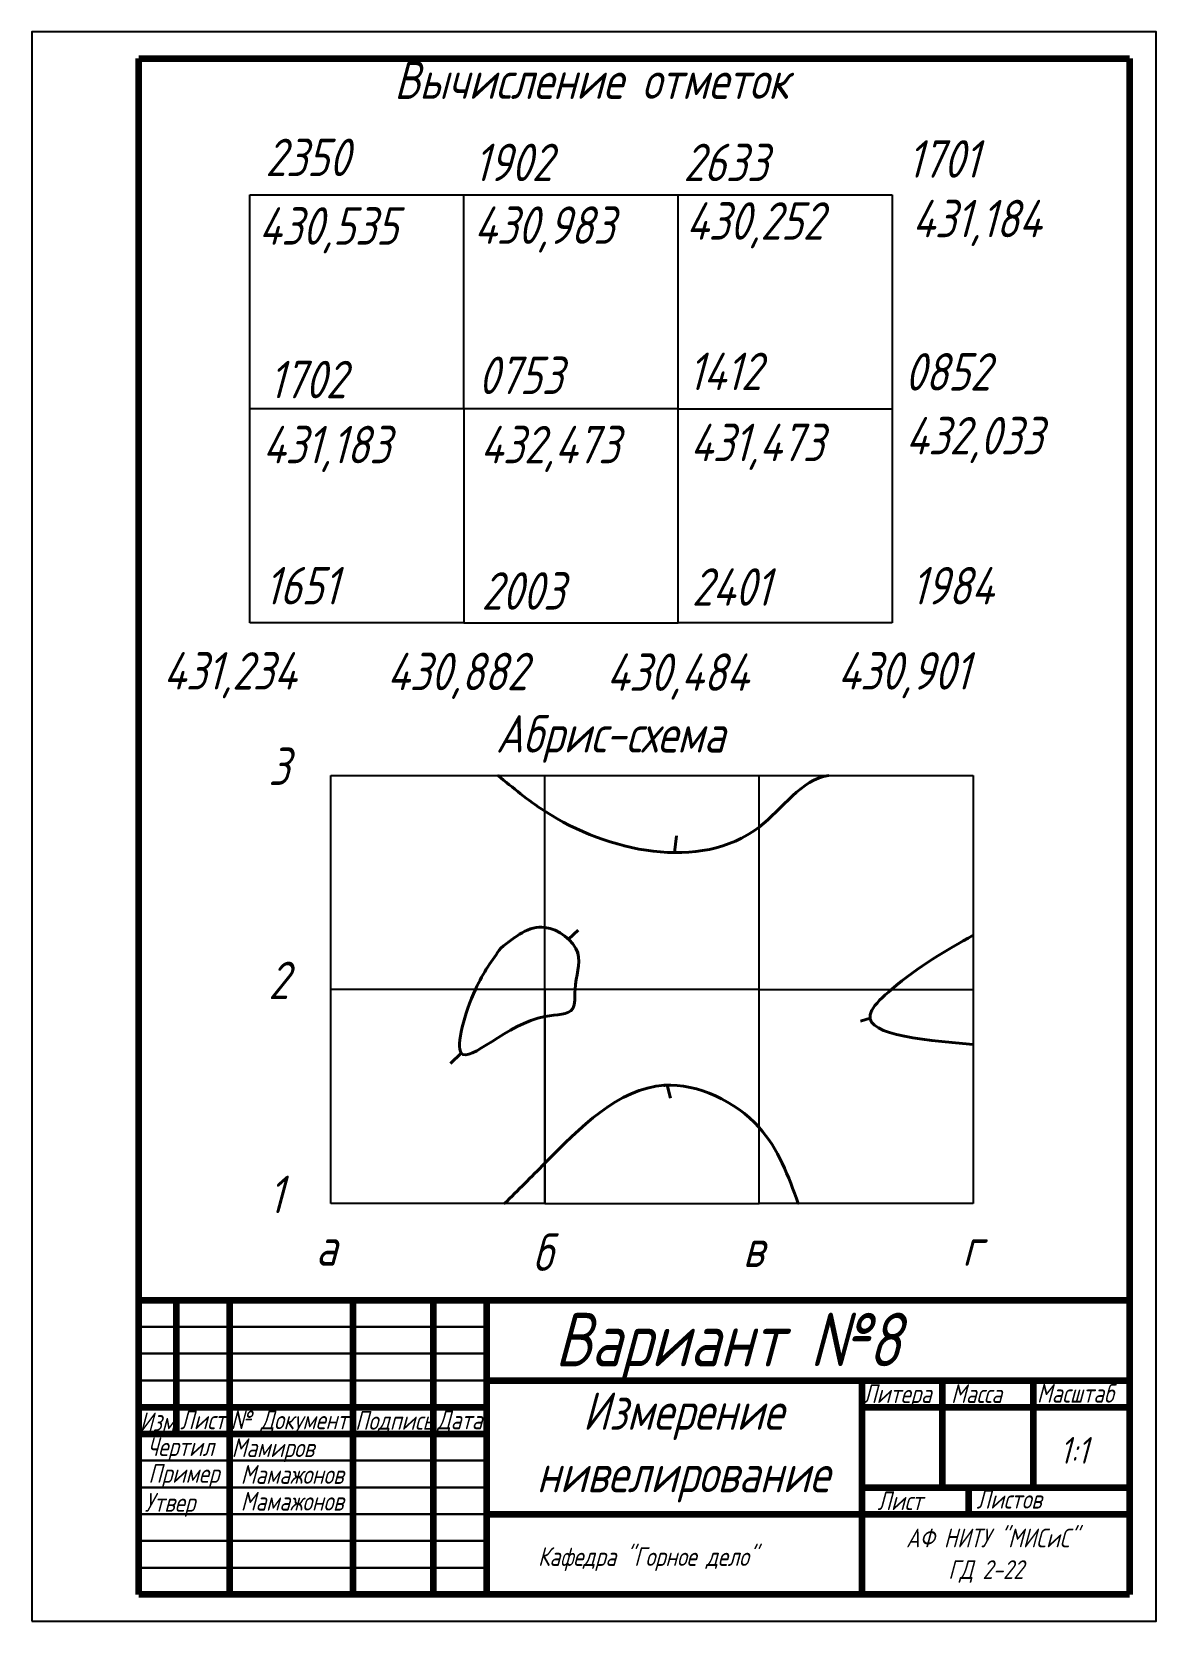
# Model space of a CAD drawing. Header units: millimetres. Extents: x 317 to 1836, y 60 to 483.
# Drawn here: x 317.1 to 527.1, y 159.1 to 456.1 of the extents above; entities that cross this region are included whole.
import ezdxf

# ---------------------------------------------------------------- set-up
doc = ezdxf.new("R2010")
doc.units = ezdxf.units.MM
doc.styles.get("Standard").update_dxf_attribs({"font": 'isocpeur.ttf', "width": 0.8, "oblique": 15})

msp = doc.modelspace()

# ---------------------------------------------------------------- texts
for s, insert, char_height, width, attachment_point in [('Вычисление отметок', (384.831, 450.577), 7, 100.79642, 1), ('2350', (360.756, 436.149), 7, 15.3189, 1), ('1902', (399.722, 435.211), 7, 15.3189, 1), ('2633', (438.844, 435.211), 7, 15.3189, 1), ('1701', (480.664, 435.861), 7, 15.3189, 1), ('431,184', (481.557, 424.717), 7, 15.3189, 1), ('430,535', (359.504, 423.332), 7, 15.3189, 1), ('430,983', (399.722, 423.489), 7, 15.3189, 1), ('430,252', (439.314, 424.27), 7, 15.3189, 1), ('0753', (400.502, 395.424), 7, 15.3189, 1), ('1412', (439.738, 396.164), 7, 15.3189, 1), ('0852', (480.165, 396.077), 7, 15.3189, 1), ('1702', (361.436, 394.64), 7, 15.3189, 1), ('432,033', (480.34, 384.152), 7, 15.3189, 1), ('431,183', (360.258, 382.483), 7, 15.3189, 1), ('432,473', (400.895, 382.483), 7, 15.3189, 1), ('431,473', (440.088, 382.881), 7, 15.3189, 1), ('1651', (360.624, 356.117), 7, 15.3189, 1), ('2003', (401.126, 355.136), 7, 15.3189, 1), ('2401', (440.401, 355.872), 7, 15.3189, 1), ('1984', (481.394, 356.117), 7, 15.3189, 1), ('431,234', (341.679, 340.204), 7, 15.3189, 1), ('430,882', (383.472, 340.084), 7, 15.3189, 1), ('430,484', (424.469, 339.959), 7, 15.3189, 1), ('430,901', (467.615, 340.204), 7, 15.3189, 1), ('Абрис-схема', (403.795, 328.438), 7, 15.3189, 1), ('3', (361.304, 322.367), 7, 15.3189, 1), ('2', (361.304, 282.367), 7, 15.3189, 1), ('1', (361.304, 242.367), 7, 15.3189, 1), ('а', (370.141, 232.56), 7, 15.3189, 1), ('б', (410.643, 231.579), 7, 15.3189, 1), ('в', (449.917, 232.314), 7, 15.3189, 1), ('г', (490.91, 232.56), 7, 15.3189, 1), ('Вариант №8', (414.823, 216.745), 10, 120, 1), ('Литера', (472.361, 203.389), 3.5, 10, 1), ('Масса', (488.817, 203.389), 3.5, 10, 1), ('Масштаб', (504.858, 203.466), 3.5, 10, 1), ('Измерение нивелирование', (438.743, 181.316), 7, 70, 8), ('Изм.', (337.264, 198.137), 3.5, 7, 1), ('Лист', (344.826, 198.488), 3.5, 10, 1), ('№ Документ', (354.264, 198.488), 3.5, 23, 1), ('Подпись', (377.502, 198.389), 3.5, 10, 1), ('Дата', (392.826, 198.488), 3.5, 10, 1), ('Чертил', (338.688, 193.488), 3.5, 10, 1), ('Мамиров   ', (354.446, 193.29), 3.5, 33.62716, 1), ('1:1', (509.096, 193.549), 5, 18, 1), ('Пример', (338.899, 188.488), 3.5, 10, 1), ('Мамажонов  ', (356.152, 188.29), 3.5, 25.66119, 1), ('Утвер', (338.203, 183.073), 3.5, 10, 1), ('Мамажонов  ', (356.152, 183.29), 3.5, 25.66119, 1), ('Лист', (475.054, 183.389), 3.5, 10, 1), ('Листов', (493.57, 183.664), 3.5, 10, 1), ('АФ НИТУ "МИСиС"', (480.41, 176.426), 3.5, 42.53836, 1), ('Кафедра "Горное дело"', (411.661, 172.945), 3.5, 60.02485, 1), ('ГД 2-22', (488.285, 170.518), 3.5, 42.53836, 1)]:
    msp.add_mtext(s, dxfattribs=dict(insert=insert, char_height=char_height, width=width, attachment_point=attachment_point))

# ---------------------------------------------------------------- linework, layer by layer
at = {"lineweight": 90}
for p, q in [((337.124, 164.12), (337.124, 451.12)), ((337.124, 451.12), (522.124, 451.12)), ((522.124, 451.12), (522.124, 219.12)), ((337.124, 219.12), (522.124, 219.12)), ((337.124, 164.12), (337.124, 219.12)), ((344.124, 194.12), (344.124, 219.12)), ((354.124, 164.12), (354.124, 219.12)), ((377.124, 164.12), (377.124, 219.12)), ((392.124, 164.12), (392.124, 219.12)), ((402.124, 164.12), (402.124, 219.12)), ((522.124, 219.12), (522.124, 164.12)), ((402.124, 204.12), (522.124, 204.12)), ((472.124, 204.12), (472.124, 164.12)), ((487.124, 204.12), (487.124, 184.12)), ((504.124, 204.12), (504.124, 184.12)), ((337.124, 199.12), (402.124, 199.12)), ((472.124, 199.12), (522.124, 199.12)), ((337.124, 194.12), (402.124, 194.12)), ((472.124, 184.12), (522.124, 184.12)), ((492.124, 179.12), (492.124, 184.12)), ((402.124, 179.12), (522.124, 179.12)), ((522.124, 164.12), (337.124, 164.12))]:
    msp.add_line(p, q, dxfattribs=at)
for p, q in [((357.837, 345.681), (357.837, 425.681)), ((357.837, 425.681), (477.837, 425.681)), ((397.837, 385.681), (397.837, 425.681)), ((437.837, 385.681), (437.837, 425.681)), ((477.837, 425.681), (477.837, 345.681)), ((397.837, 385.681), (357.837, 385.681)), ((437.837, 385.681), (397.837, 385.681)), ((397.837, 385.681), (397.837, 345.681)), ((437.837, 345.681), (437.837, 385.681)), ((437.837, 385.681), (477.837, 385.681)), ((397.837, 345.681), (357.837, 345.681)), ((397.837, 345.681), (437.837, 345.681)), ((477.837, 345.681), (437.837, 345.681)), ((372.951, 237.177), (372.951, 317.177)), ((372.951, 317.177), (492.951, 317.177)), ((412.951, 277.177), (412.951, 317.177)), ((452.951, 277.177), (452.951, 317.177)), ((492.951, 317.177), (492.951, 237.177)), ((412.951, 277.177), (372.951, 277.177)), ((452.951, 277.177), (412.951, 277.177)), ((412.951, 277.177), (412.951, 237.177)), ((412.951, 267.177), (412.951, 277.177)), ((452.951, 237.177), (452.951, 277.177)), ((452.951, 277.177), (492.951, 277.177)), ((412.951, 257.177), (412.951, 267.177)), ((412.951, 247.177), (412.951, 257.177)), ((412.951, 237.177), (412.951, 247.177)), ((412.951, 237.177), (372.951, 237.177)), ((412.951, 237.177), (452.951, 237.177)), ((492.951, 237.177), (452.951, 237.177)), ((337.124, 164.12), (337.124, 219.12)), ((522.124, 219.12), (522.124, 164.12)), ((522.124, 179.12), (492.124, 179.12)), ((522.124, 164.12), (337.124, 164.12))]:
    msp.add_line(p, q)
at = {"lineweight": 40}
for p, q in [((437.531, 305.903), (437.163, 302.736)), ((417.349, 286.596), (419.136, 288.272)), ((471.88, 271.275), (473.681, 271.8)), ((397.337, 265.264), (395.298, 263.319)), ((397.337, 265.264), (397.337, 265.264)), ((435.776, 259.276), (436.439, 256.826))]:
    msp.add_line(p, q, dxfattribs=at)
at = {"lineweight": 30}
for p, q in [((337.124, 214.12), (402.124, 214.12)), ((337.124, 209.12), (402.124, 209.12)), ((337.124, 204.12), (402.124, 204.12)), ((337.124, 189.12), (402.124, 189.12)), ((337.124, 184.12), (402.124, 184.12)), ((337.124, 179.12), (402.124, 179.12)), ((337.124, 174.12), (402.124, 174.12)), ((337.124, 169.12), (402.124, 169.12))]:
    msp.add_line(p, q, dxfattribs=at)
msp.add_lwpolyline([(317.124, 159.12), (527.124, 159.12), (527.124, 456.12), (317.124, 456.12)], close=True)
at = {"lineweight": 40}
msp.add_open_spline([(404.202, 317.177), (406.975, 314.849), (419.833, 304.055), (448.909, 297.447), (460.819, 316.392), (465.925, 317.177)], degree=3, knots=[0, 0, 0, 0, 11.0288752, 51.1364824, 67.306947, 67.306947, 67.306947, 67.306947], dxfattribs=at)
for points in [[(404.741, 284.908), (412.951, 288.777), (419.087, 283.984), (418.589, 277.177), (418.161, 273.584), (412.951, 272.13), (397.337, 265.264), (399.982, 277.177), (404.741, 284.908)], [(492.951, 266.892), (473.962, 273.199), (477.676, 277.177), (492.951, 287.295)], [(405.436, 237.177), (412.951, 244.696), (435.284, 259.255), (452.951, 251.398), (460.273, 237.177)]]:
    msp.add_spline(points, degree=3, dxfattribs=at)
for p in [(404.202, 317.177), (465.925, 317.177), (412.951, 310.461), (452.951, 307.525), (412.951, 288.777), (492.951, 287.295), (404.741, 284.908), (404.741, 284.908), (399.982, 277.177), (418.589, 277.177), (477.676, 277.177), (418.161, 273.584), (412.951, 272.13), (492.951, 266.892), (452.951, 251.398), (412.951, 244.696), (405.436, 237.177), (460.273, 237.177)]:
    msp.add_point(p)
for p in [(419.087, 283.984), (473.962, 273.199), (397.337, 265.264), (435.284, 259.255)]:
    msp.add_point(p, dxfattribs=at)

msp.set_redraw_order([(e.dxf.handle, doc.entitydb.next_handle()) for e in msp.query("TEXT MTEXT ATTDEF DIMENSION ARC_DIMENSION")])  # texts and dimensions are drawn at this point

doc.saveas('drawing.dxf')
